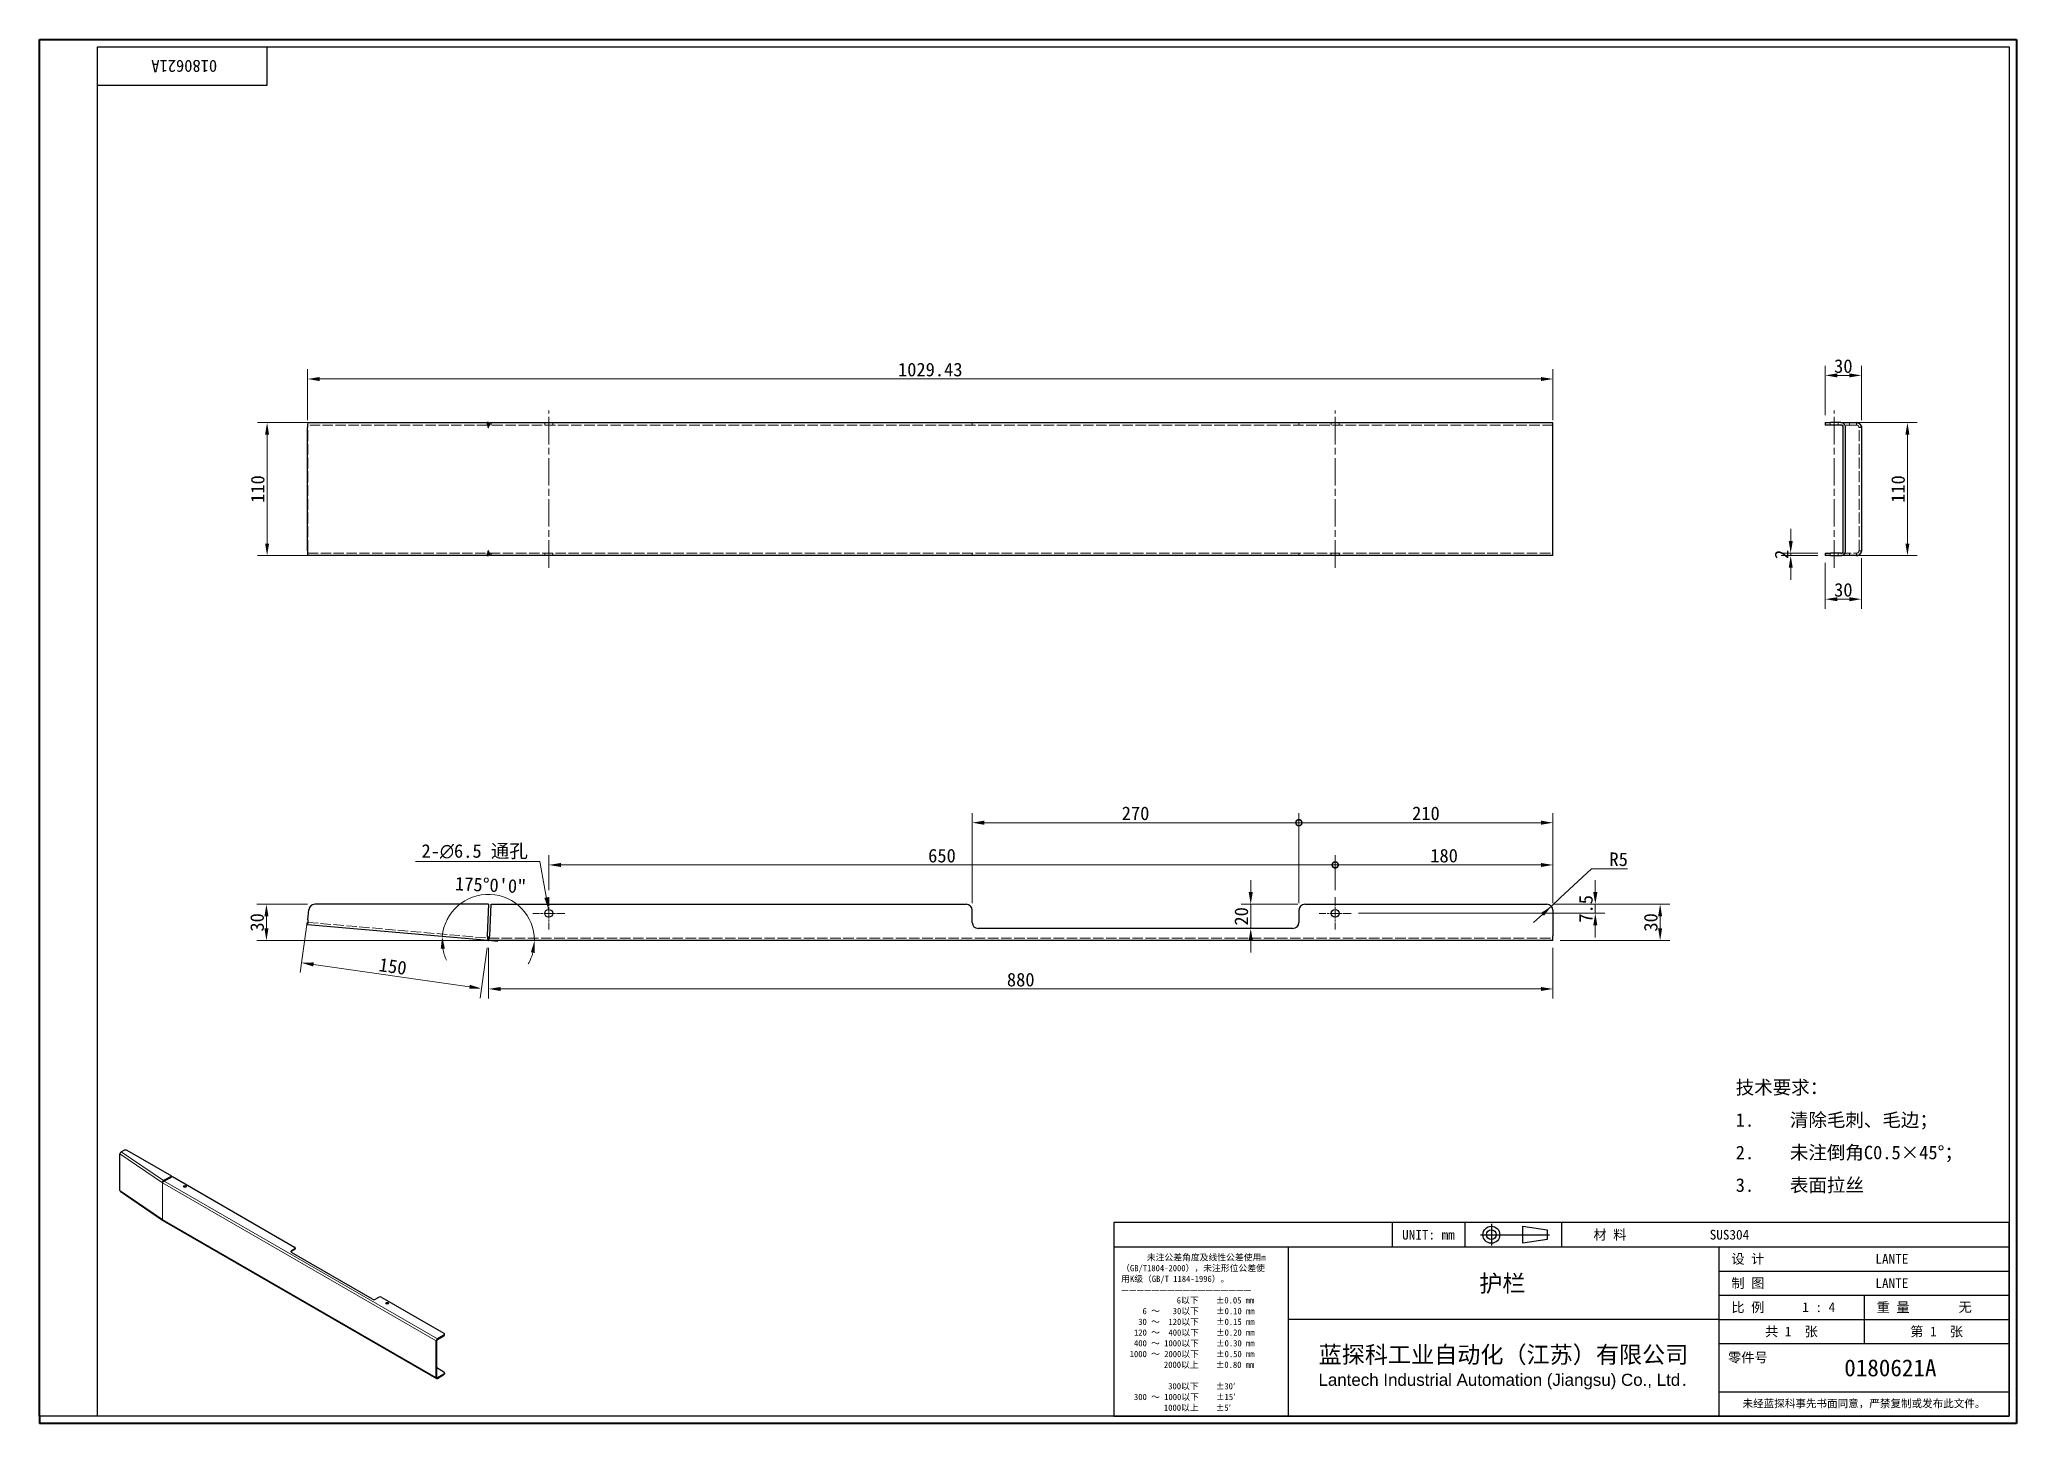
# Model space of a CAD drawing. Header units: millimetres. Extents: x 24 to 1658, y 22 to 1166.
import ezdxf
from ezdxf.enums import TextEntityAlignment as Align

# ---------------------------------------------------------------- set-up
doc = ezdxf.new("R2010")
doc.units = ezdxf.units.MM
doc.header["$LTSCALE"] = 4
doc.linetypes.add('CHAIN', pattern=[0.3543, 0.2362, -0.0295, 0.0591, -0.0295])
doc.linetypes.add('DASHED', pattern=[0.2067, 0.1654, -0.0413])
for name, color, linetype, lineweight in [('1', 7, 'Continuous', 18), ('可见 (ISO)', 7, 'Continuous', 25), ('可见窄的 (ISO)', 7, 'Continuous', 18), ('图框 (ISO)', 7, 'Continuous', 35), ('标题 (ISO)', 7, 'Continuous', 25)]:
    doc.layers.add(name, color=color, linetype=linetype, lineweight=lineweight)
for name, color, linetype, lineweight, true_color in [('中心标记 (ISO)', 1, 'CHAIN', 18, 0xff0000), ('中心线 (ISO)', 1, 'CHAIN', 18, 0xff0000), ('尺寸 (ISO)', 7, 'Continuous', 18, 0x008000), ('符号 (ISO)', 7, 'Continuous', 18, 0x008000), ('隐藏 (ISO)', 5, 'DASHED', 18, 0x0000ff)]:
    doc.layers.add(name, color=color, linetype=linetype, lineweight=lineweight, true_color=true_color)
doc.styles.add('文本样式164', font='SimSun.ttf')
doc.styles.add('文本样式165', font='SimSun.ttf')
doc.styles.add('文本样式74', font='SimSun.ttf')
doc.styles.add('最新国标', font='simfang.ttf')
doc.styles.add('注释文本 (ISO)', font='simfang.ttf')
doc.dimstyles.new('默认 (GB)', dxfattribs={"dimscale": 4, "dimtxt": 2.8, "dimasz": 2.5, "dimexe": 2, "dimexo": 1.5, "dimgap": 0.5, "dimtad": 1, "dimtoh": 1, "dimdsep": 46, "dimtxsty": '最新国标', "dimcen": 0.09, "dimdle": 10, "dimclrd": 256, "dimclre": 256, "dimclrt": 256, "dimaunit": 1, "dimadec": 3, "dimazin": 2, "dimtfac": 0.535714, "dimtdec": 3, "dimtmove": 0, "dimatfit": 3, "dimfxl": 0, "dimtolj": 1, "dimlwd": -1, "dimlwe": -1, "dimarcsym": 0})
doc.dimstyles.new('默认 (GB)$7', dxfattribs={"dimscale": 4, "dimtxt": 2.8, "dimasz": 2.5, "dimexe": 2, "dimexo": 1.5, "dimgap": 0.5, "dimtad": 1, "dimtoh": 1, "dimdsep": 46, "dimtxsty": '最新国标', "dimcen": 0.09, "dimdle": 10, "dimclrd": 256, "dimclre": 256, "dimclrt": 256, "dimaunit": 1, "dimadec": 3, "dimazin": 2, "dimtfac": 0.535714, "dimtdec": 3, "dimtmove": 0, "dimatfit": 3, "dimfxl": 0, "dimtolj": 1, "dimlwd": -1, "dimlwe": -1, "dimarcsym": 0})

msp = doc.modelspace()

# ---------------------------------------------------------------- texts
at = {"layer": '符号 (ISO)', "char_height": 11.2}
for s, insert, width, attachment_point, line_spacing_factor, style in [('2-\\fAIGDT|b0|i0;{\\H11.2000;n}\\fFangSong|b0|i0;{\\H11.2000;6.5 通孔}', (427.591, 488.425), 97.35149, 9, 0.49, '最新国标'), ('\\fFangSong|b0|i0;{\\H11.2000;技术要求：\\P}\\fFangSong|b0|i0;{\\H11.2000;1.^I}\\fFangSong|b0|i0;{\\H11.2000;清除毛刺、毛边；\\P}\\fFangSong|b0|i0;{\\H11.2000;2.^I}\\fFangSong|b0|i0;{\\H11.2000;未注倒角C0.5×45°；\\P}\\fFangSong|b0|i0;{\\H11.2000;3.^I}\\fFangSong|b0|i0;{\\H11.2000;表面拉丝}', (1425.96, 258.845), 201.27252, 4, 1.441304, '注释文本 (ISO)')]:
    msp.add_mtext(s, dxfattribs=dict(at, insert=insert, width=width, attachment_point=attachment_point, line_spacing_factor=line_spacing_factor, style=style))

# ---------------------------------------------------------------- blocks, each defined once
blk = doc.blocks.new('图框 最新国标')
at = {"layer": '图框 (ISO)'}
for p, q in [((6, 7), (6, 291.5)), ((6, 291.5), (414.5, 291.5)), ((414.5, 291.5), (414.5, 5.5)), ((6, 7), (6, 5.5)), ((6, 7), (6, 5.5)), ((414.5, 5.5), (6, 5.5))]:
    blk.add_line(p, q, dxfattribs=at)
at = {"layer": '图框 (ISO)', "color": 7, "linetype": 'Continuous', "lineweight": 25}
for p, q in [((18, 290), (413, 290)), ((18, 7), (18, 290)), ((18, 290), (413, 290)), ((53, 290), (53, 282)), ((413, 290), (413, 7)), ((413, 290), (413, 7)), ((53, 282), (18, 282)), ((413, 7), (6, 7)), ((413, 7), (18, 7))]:
    blk.add_line(p, q, dxfattribs=at)
at = {"layer": '图框 (ISO)', "style": '文本样式74'}
blk.add_attdef('零件代号_001', (42.7, 287.25), '', height=2.5, rotation=180, dxfattribs=at)
blk = doc.blocks.new('标题栏 最新国标')
at = {"layer": '标题 (ISO)'}
for p, q in [((381.98, -183.84), (196.98, -183.84)), ((196.98, -183.84), (196.98, -223.84)), ((254.48, -183.84), (254.48, -188.84)), ((269.48, -183.84), (269.48, -188.84)), ((281.48, -188.09), (281.48, -184.59)), ((281.48, -184.59), (286.48, -185.34)), ((286.48, -187.34), (281.48, -188.09)), ((286.48, -185.34), (286.48, -187.34)), ((289.48, -183.84), (289.48, -188.84)), ((381.98, -223.84), (381.98, -183.84)), ((383.48, -183.84), (383.48, -225.34)), ((196.98, -188.84), (381.98, -188.84)), ((232.98, -188.84), (232.98, -223.84)), ((321.98, -188.84), (321.98, -223.84)), ((321.98, -193.84), (381.98, -193.84)), ((321.98, -198.84), (381.98, -198.84)), ((351.98, -198.84), (351.98, -208.84)), ((321.98, -203.84), (232.98, -203.84)), ((321.98, -203.84), (381.98, -203.84)), ((321.98, -208.84), (381.98, -208.84)), ((321.98, -218.84), (381.98, -218.84)), ((196.98, -223.84), (381.98, -223.84)), ((383.48, -225.34), (196.98, -225.34))]:
    blk.add_line(p, q, dxfattribs=at)
at = {"layer": '标题 (ISO)', "linetype": 'CHAIN', "ltscale": 15.834605}
blk.add_line((272.73, -186.34), (286.98, -186.34), dxfattribs=at)
at = {"layer": '标题 (ISO)', "linetype": 'CHAIN', "ltscale": 5.000333}
blk.add_line((274.98, -184.09), (274.98, -188.59), dxfattribs=at)
at = {"layer": '标题 (ISO)'}
for radius in [1.75, 1]:
    blk.add_circle((274.98, -186.34), radius, dxfattribs=at)
at = {"layer": '1', "style": '文本样式164'}
for s, p in [('UNIT: mm', (261.98, -186.34)), ('材 料', (299.48, -186.34)), ('设 计', (327.98, -191.34)), ('制 图', (327.98, -196.34)), ('比 例', (327.98, -201.34)), ('重 量', (357.98, -201.34)), ('共 1  张', (336.98, -206.34)), ('第 1  张', (366.98, -206.34))]:
    blk.add_text(s, height=2, dxfattribs=at).set_placement(p, align=Align.MIDDLE_CENTER)
at = {"layer": '标题 (ISO)', "style": '注释文本 (ISO)'}
for s, insert, char_height, attachment_point, line_spacing_factor in [('\\fSimSun|b0|i0;{\\H1.3000;      未注公差角度及线性公差使用m\\P}\\fSimSun|b0|i0;{\\H1.3000;（GB/T1804-2000），未注形位公差使\\P}\\fSimSun|b0|i0;{\\H1.3000;用K级（GB/T 1184-1996）。\\P}\\fSimSun|b0|i0;{\\H1.3000;—————————————————\\P}\\fSimSun|b0|i0;{\\H1.3000;             6以下    ±0.05 mm\\P}\\fSimSun|b0|i0;{\\H1.3000;     6 ～   30以下    ±0.10 mm\\P}\\fSimSun|b0|i0;{\\H1.3000;    30 ～  120以下    ±0.15 mm\\P}\\fSimSun|b0|i0;{\\H1.3000;   120 ～  400以下    ±0.20 mm\\P}\\fSimSun|b0|i0;{\\H1.3000;   400 ～ 1000以下    ±0.30 mm\\P}\\fSimSun|b0|i0;{\\H1.3000;  1000 ～ 2000以下    ±0.50 mm\\P}\\fSimSun|b0|i0;{\\H1.3000;          2000以上    ±0.80 mm\\P}\\fSimSun|b0|i0;{\\H1.3000;\\P}\\fSimSun|b0|i0;{\\H1.3000;           300以下    ±30′\\P}\\fSimSun|b0|i0;{\\H1.3000;   300 ～ 1000以下    ±15′\\P}\\fSimSun|b0|i0;{\\H1.3000;          1000以上    ±5′}', (198.48, -206.63), 1.3, 4, 1.023913), ('{\\fMicrosoft YaHei|b0|i0|c134|p34;\\H1.75x;蓝探科工业自动化（江苏）有限公司\\P\\fArial|b0|i0|c0|p34;\\H0.71429x;Lantech Industrial Automation (Jiangsu) Co., Ltd\\fFangSong|b0|i0|c134|p49;.\\H1.15195x; }', (277.48, -213.84), 2, 5, 0.978695)]:
    blk.add_mtext(s, dxfattribs=dict(at, insert=insert, char_height=char_height, attachment_point=attachment_point, line_spacing_factor=line_spacing_factor))
at = {"layer": '标题 (ISO)', "attachment_point": 5, "style": '注释文本 (ISO)'}
for s, insert, char_height in [('\\fFangSong|b0|i0;零件号', (327.98, -211.84), 2), ('\\fSimSun|b0|i0;{\\H1.6000;未经蓝探科事先书面同意，严禁复制或发布此文件。}', (351.98, -221.34), 1.6)]:
    blk.add_mtext(s, dxfattribs=dict(at, insert=insert, char_height=char_height))
at = {"layer": '标题 (ISO)'}
for tag, p, height, style in [('材料_001', (320.09, -187.33), 2, '注释文本 (ISO)'), ('设计人_001', (354.34, -192.34), 2, '注释文本 (ISO)'), ('库存编号_001', (272.47, -198.14), 3.5, '文本样式165'), ('设计人_001', (354.34, -197.34), 2, '注释文本 (ISO)'), ('视图比例_001', (339.22, -202.33), 2, '注释文本 (ISO)'), ('质量\\P3;_001', (371.53, -202.3), 2, '注释文本 (ISO)'), ('零件代号_001', (347.9, -215.59), 3.5, '文本样式165')]:
    blk.add_attdef(tag, p, '', height=height, dxfattribs=dict(at, style=style))
blk = doc.blocks.new('*D5')
at = {"layer": 'Defpoints', "color": 0, "transparency": 16777216}
for p in [(1274.9, 885.4), (245.5, 845.4), (1274.9, 845.4)]:
    blk.add_point(p, dxfattribs=at)
at = {"layer": '尺寸 (ISO)', "color": 116, "true_color": 0x00803f, "transparency": 16777216}
for p, q in [((245.5, 851.4), (245.5, 893.4)), ((255.5, 885.4), (1264.9, 885.4)), ((1274.9, 851.4), (1274.9, 893.4))]:
    blk.add_line(p, q, dxfattribs=at)
for points in [[(255.5, 887), (255.5, 883.7), (245.5, 885.4)], [(1264.9, 887), (1264.9, 883.7), (1274.9, 885.4)]]:
    blk.add_solid(points, dxfattribs=at)
at = {"layer": '尺寸 (ISO)', "transparency": 16777216, "insert": (760.2, 893.1), "char_height": 11.2, "attachment_point": 5, "style": '最新国标'}
blk.add_mtext('\\A1;1029.43', dxfattribs=at)
blk = doc.blocks.new('*D6')
at = {"layer": 'Defpoints', "color": 0, "transparency": 16777216}
for p in [(396.1, 849.4), (212.1, 739.4), (396.1, 739.4)]:
    blk.add_point(p, dxfattribs=at)
at = {"layer": '尺寸 (ISO)', "color": 116, "true_color": 0x00803f, "transparency": 16777216}
for p, q in [((390.1, 849.4), (204.1, 849.4)), ((212.1, 839.4), (212.1, 749.4)), ((390.1, 739.4), (204.1, 739.4))]:
    blk.add_line(p, q, dxfattribs=at)
for points in [[(210.4, 839.4), (213.7, 839.4), (212.1, 849.4)], [(210.4, 749.4), (213.7, 749.4), (212.1, 739.4)]]:
    blk.add_solid(points, dxfattribs=at)
at = {"layer": '尺寸 (ISO)', "transparency": 16777216, "insert": (204.4, 794.4), "char_height": 11.2, "attachment_point": 5, "rotation": 90, "style": '最新国标'}
blk.add_mtext('\\A1;110', dxfattribs=at)
blk = doc.blocks.new('_DotSmall')
at = {"color": 0, "linetype": 'ByBlock', "const_width": 0.5}
blk.add_lwpolyline([(-0.0625, 0, 1), (0.0625, 0, 1)], format="xyb", close=True, dxfattribs=at)
blk = doc.blocks.new('*D7')
at = {"layer": 'Defpoints', "color": 0, "transparency": 16777216}
for p in [(1094.9, 483.7), (444.9, 456.9), (1094.9, 456.9)]:
    blk.add_point(p, dxfattribs=at)
at = {"layer": '尺寸 (ISO)', "color": 116, "true_color": 0x00803f, "transparency": 16777216}
for p, q in [((444.9, 462.9), (444.9, 491.7)), ((1094.9, 462.9), (1094.9, 491.7)), ((454.9, 483.7), (1094.9, 483.7))]:
    blk.add_line(p, q, dxfattribs=at)
blk.add_solid([(454.9, 485.3), (454.9, 482), (444.9, 483.7)], dxfattribs=at)
at = {"layer": '尺寸 (ISO)', "color": 116, "true_color": 0x00803f, "transparency": 16777216, "xscale": 10, "yscale": 10, "zscale": 10}
blk.add_blockref('_DotSmall', (1094.9, 483.7), dxfattribs=at)
at = {"layer": '尺寸 (ISO)', "transparency": 16777216, "insert": (769.9, 491.3), "char_height": 11.2, "attachment_point": 5, "style": '最新国标'}
blk.add_mtext('\\A1;650', dxfattribs=at)
blk = doc.blocks.new('*D9')
at = {"layer": 'Defpoints', "color": 0, "transparency": 16777216}
for p in [(1274.9, 483.7), (1094.9, 456.9), (1274.9, 446.2)]:
    blk.add_point(p, dxfattribs=at)
at = {"layer": '尺寸 (ISO)', "color": 116, "true_color": 0x00803f, "transparency": 16777216}
for p, q in [((1094.9, 462.9), (1094.9, 491.7)), ((1274.9, 452.2), (1274.9, 491.7)), ((1094.9, 483.7), (1264.9, 483.7))]:
    blk.add_line(p, q, dxfattribs=at)
blk.add_solid([(1264.9, 485.3), (1264.9, 482), (1274.9, 483.7)], dxfattribs=at)
at = {"layer": '尺寸 (ISO)', "color": 116, "true_color": 0x00803f, "transparency": 16777216, "xscale": 10, "yscale": 10, "zscale": 10, "rotation": 180}
blk.add_blockref('_DotSmall', (1094.9, 483.7), dxfattribs=at)
at = {"layer": '尺寸 (ISO)', "transparency": 16777216, "insert": (1184.9, 491.3), "char_height": 11.2, "attachment_point": 5, "style": '最新国标'}
blk.add_mtext('\\A1;180', dxfattribs=at)
blk = doc.blocks.new('*D10')
at = {"layer": 'Defpoints', "color": 0, "transparency": 16777216}
for p in [(1064.9, 518.6), (794.9, 446.2), (1064.9, 446.2)]:
    blk.add_point(p, dxfattribs=at)
at = {"layer": '尺寸 (ISO)', "color": 116, "true_color": 0x00803f, "transparency": 16777216}
for p, q in [((794.9, 452.2), (794.9, 526.6)), ((1064.9, 452.2), (1064.9, 526.6)), ((804.9, 518.6), (1064.9, 518.6))]:
    blk.add_line(p, q, dxfattribs=at)
blk.add_solid([(804.9, 520.3), (804.9, 516.9), (794.9, 518.6)], dxfattribs=at)
at = {"layer": '尺寸 (ISO)', "color": 116, "true_color": 0x00803f, "transparency": 16777216, "xscale": 10, "yscale": 10, "zscale": 10}
blk.add_blockref('_DotSmall', (1064.9, 518.6), dxfattribs=at)
at = {"layer": '尺寸 (ISO)', "transparency": 16777216, "insert": (929.9, 526.3), "char_height": 11.2, "attachment_point": 5, "style": '最新国标'}
blk.add_mtext('\\A1;270', dxfattribs=at)
blk = doc.blocks.new('*D11')
at = {"layer": 'Defpoints', "color": 0, "transparency": 16777216}
for p in [(1274.9, 518.6), (1064.9, 446.2), (1274.9, 446.2)]:
    blk.add_point(p, dxfattribs=at)
at = {"layer": '尺寸 (ISO)', "color": 116, "true_color": 0x00803f, "transparency": 16777216}
for p, q in [((1064.9, 452.2), (1064.9, 526.6)), ((1274.9, 452.2), (1274.9, 526.6)), ((1064.9, 518.6), (1264.9, 518.6))]:
    blk.add_line(p, q, dxfattribs=at)
blk.add_solid([(1264.9, 520.3), (1264.9, 516.9), (1274.9, 518.6)], dxfattribs=at)
at = {"layer": '尺寸 (ISO)', "color": 116, "true_color": 0x00803f, "transparency": 16777216, "xscale": 10, "yscale": 10, "zscale": 10, "rotation": 180}
blk.add_blockref('_DotSmall', (1064.9, 518.6), dxfattribs=at)
at = {"layer": '尺寸 (ISO)', "transparency": 16777216, "insert": (1169.9, 526.3), "char_height": 11.2, "attachment_point": 5, "style": '最新国标'}
blk.add_mtext('\\A1;210', dxfattribs=at)
blk = doc.blocks.new('*D12')
at = {"layer": 'Defpoints', "color": 0, "transparency": 16777216}
for p in [(251.5, 451.2), (211.5, 421.2), (395.1, 421.2)]:
    blk.add_point(p, dxfattribs=at)
at = {"layer": '尺寸 (ISO)', "color": 116, "true_color": 0x00803f, "transparency": 16777216}
for p, q in [((245.5, 451.2), (203.5, 451.2)), ((211.5, 441.2), (211.5, 431.2)), ((389.1, 421.2), (203.5, 421.2))]:
    blk.add_line(p, q, dxfattribs=at)
for points in [[(209.9, 441.2), (213.2, 441.2), (211.5, 451.2)], [(209.9, 431.2), (213.2, 431.2), (211.5, 421.2)]]:
    blk.add_solid(points, dxfattribs=at)
at = {"layer": '尺寸 (ISO)', "transparency": 16777216, "insert": (203.9, 436.2), "char_height": 11.2, "attachment_point": 5, "rotation": 90, "style": '最新国标'}
blk.add_mtext('\\A1;30', dxfattribs=at)
blk = doc.blocks.new('*D13')
at = {"layer": 'Defpoints', "color": 0, "transparency": 16777216}
for p in [(246.2, 442.4), (394.9, 421.2), (240.5, 402.8)]:
    blk.add_point(p, dxfattribs=at)
at = {"layer": '尺寸 (ISO)', "color": 116, "true_color": 0x00803f, "transparency": 16777216}
for p, q in [((245.3, 436.5), (239.4, 394.9)), ((394.1, 415.2), (388.1, 373.7)), ((379.3, 383), (250.4, 401.4))]:
    blk.add_line(p, q, dxfattribs=at)
for points in [[(250.7, 403.1), (250.2, 399.8), (240.5, 402.8)], [(379.6, 384.6), (379.1, 381.3), (389.2, 381.6)]]:
    blk.add_solid(points, dxfattribs=at)
at = {"layer": '尺寸 (ISO)', "transparency": 16777216, "insert": (316, 399.8), "char_height": 11.2, "attachment_point": 5, "rotation": 351.8691, "style": '最新国标'}
blk.add_mtext('\\A1;150', dxfattribs=at)
blk = doc.blocks.new('*D14')
at = {"layer": 'Defpoints', "color": 0, "transparency": 16777216}
for p in [(415, 453.7), (388.9, 421.7), (394.9, 421.2), (1274.9, 421.2)]:
    blk.add_point(p, dxfattribs=at)
at = {"layer": '尺寸 (ISO)', "color": 116, "true_color": 0x00803f, "transparency": 16777216}
for start, end in [(0, 175), (190.0432, 205.0863), (329.9137, 344.9568)]:
    blk.add_arc((394.9, 421.2), 38.2, start, end, dxfattribs=at)
for points in [[(355.6, 414.4), (359, 414.6), (356.8, 424.5)], [(430.1, 411.5), (433.4, 411), (433.1, 421.2)]]:
    blk.add_solid(points, dxfattribs=at)
at = {"layer": '尺寸 (ISO)', "transparency": 16777216, "insert": (396.9, 467), "char_height": 11.2, "attachment_point": 5, "rotation": 357.5, "style": '最新国标'}
blk.add_mtext('\\A1;175°0\'0"', dxfattribs=at)
blk = doc.blocks.new('*D15')
at = {"layer": 'Defpoints', "color": 0, "transparency": 16777216}
for p in [(1108.2, 443.7), (1269.9, 451.2), (1309.9, 443.7)]:
    blk.add_point(p, dxfattribs=at)
at = {"layer": '尺寸 (ISO)', "color": 116, "true_color": 0x00803f, "transparency": 16777216}
for p, q in [((1309.9, 461.2), (1309.9, 471.2)), ((1114.2, 443.7), (1317.9, 443.7)), ((1275.9, 451.2), (1317.9, 451.2)), ((1309.9, 451.2), (1309.9, 443.7)), ((1309.9, 433.7), (1309.9, 423.7))]:
    blk.add_line(p, q, dxfattribs=at)
for points in [[(1308.2, 461.2), (1311.6, 461.2), (1309.9, 451.2)], [(1308.2, 433.7), (1311.6, 433.7), (1309.9, 443.7)]]:
    blk.add_solid(points, dxfattribs=at)
at = {"layer": '尺寸 (ISO)', "transparency": 16777216, "insert": (1302.2, 447.4), "char_height": 11.2, "attachment_point": 5, "rotation": 90, "style": '最新国标'}
blk.add_mtext('\\A1;7.5', dxfattribs=at)
blk = doc.blocks.new('*D16')
at = {"layer": 'Defpoints', "color": 0, "transparency": 16777216}
for p in [(395.1, 421.2), (1274.9, 421.2), (395.1, 381.2)]:
    blk.add_point(p, dxfattribs=at)
at = {"layer": '尺寸 (ISO)', "color": 116, "true_color": 0x00803f, "transparency": 16777216}
for p, q in [((395.1, 415.2), (395.1, 373.2)), ((1274.9, 415.2), (1274.9, 373.2)), ((1264.9, 381.2), (405.1, 381.2))]:
    blk.add_line(p, q, dxfattribs=at)
for points in [[(405.1, 382.8), (405.1, 379.5), (395.1, 381.2)], [(1264.9, 382.8), (1264.9, 379.5), (1274.9, 381.2)]]:
    blk.add_solid(points, dxfattribs=at)
at = {"layer": '尺寸 (ISO)', "transparency": 16777216, "insert": (835, 388.8), "char_height": 11.2, "attachment_point": 5, "style": '最新国标'}
blk.add_mtext('\\A1;880', dxfattribs=at)
blk = doc.blocks.new('*D17')
at = {"layer": 'Defpoints', "color": 0, "transparency": 16777216}
for p in [(1069.9, 451.2), (1025.1, 431.2), (1025.1, 431.2)]:
    blk.add_point(p, dxfattribs=at)
at = {"layer": '尺寸 (ISO)', "color": 116, "true_color": 0x00803f, "transparency": 16777216}
for p, q in [((1025.1, 461.2), (1025.1, 471.2)), ((1063.9, 451.2), (1017.1, 451.2)), ((1025.1, 451.2), (1025.1, 431.2)), ((1025.1, 421.2), (1025.1, 411.2))]:
    blk.add_line(p, q, dxfattribs=at)
for points in [[(1023.4, 461.2), (1026.8, 461.2), (1025.1, 451.2)], [(1023.4, 421.2), (1026.8, 421.2), (1025.1, 431.2)]]:
    blk.add_solid(points, dxfattribs=at)
at = {"layer": '尺寸 (ISO)', "transparency": 16777216, "insert": (1017.4, 441.2), "char_height": 11.2, "attachment_point": 5, "rotation": 90, "style": '最新国标'}
blk.add_mtext('\\A1;20', dxfattribs=at)
blk = doc.blocks.new('*D18')
at = {"layer": 'Defpoints', "color": 0, "transparency": 16777216}
for p in [(1269.9, 446.2), (1273.6, 449.6)]:
    blk.add_point(p, dxfattribs=at)
at = {"layer": '尺寸 (ISO)', "color": 116, "true_color": 0x00803f, "transparency": 16777216}
for p, q in [((1306.8, 480.6), (1280.9, 456.4)), ((1336.6, 480.6), (1306.8, 480.6)), ((1266.2, 442.8), (1258.9, 436)), ((1269.9, 446.2), (1273.6, 449.6)), ((1273.6, 449.6), (1280.9, 456.4))]:
    blk.add_line(p, q, dxfattribs=at)
blk.add_solid([(1265.1, 444), (1267.4, 441.6), (1273.6, 449.6)], dxfattribs=at)
at = {"layer": '尺寸 (ISO)', "transparency": 16777216, "insert": (1329.2, 488.3), "char_height": 11.2, "attachment_point": 5, "style": '最新国标'}
blk.add_mtext('\\A1;R5', dxfattribs=at)
blk = doc.blocks.new('*D19')
at = {"layer": 'Defpoints', "color": 0, "transparency": 16777216}
for p in [(1269.9, 451.2), (1274.9, 421.2), (1363.5, 421.2)]:
    blk.add_point(p, dxfattribs=at)
at = {"layer": '尺寸 (ISO)', "color": 116, "true_color": 0x00803f, "transparency": 16777216}
for p, q in [((1275.9, 451.2), (1371.5, 451.2)), ((1363.5, 441.2), (1363.5, 431.2)), ((1280.9, 421.2), (1371.5, 421.2))]:
    blk.add_line(p, q, dxfattribs=at)
for points in [[(1361.8, 441.2), (1365.1, 441.2), (1363.5, 451.2)], [(1361.8, 431.2), (1365.1, 431.2), (1363.5, 421.2)]]:
    blk.add_solid(points, dxfattribs=at)
at = {"layer": '尺寸 (ISO)', "transparency": 16777216, "insert": (1355.8, 436.2), "char_height": 11.2, "attachment_point": 5, "rotation": 90, "style": '最新国标'}
blk.add_mtext('\\A1;30', dxfattribs=at)
blk = doc.blocks.new('*D20')
at = {"layer": 'Defpoints', "color": 0, "transparency": 16777216}
for p in [(1471.4, 739.4), (1499.9, 741.4), (1499.9, 739.4)]:
    blk.add_point(p, dxfattribs=at)
at = {"layer": '尺寸 (ISO)', "color": 116, "true_color": 0x00803f, "transparency": 16777216}
for p, q in [((1471.4, 751.4), (1471.4, 761.4)), ((1493.9, 741.4), (1463.4, 741.4)), ((1493.9, 739.4), (1463.4, 739.4)), ((1471.4, 741.4), (1471.4, 739.4)), ((1471.4, 729.4), (1471.4, 719.4))]:
    blk.add_line(p, q, dxfattribs=at)
for points in [[(1469.8, 751.4), (1473.1, 751.4), (1471.4, 741.4)], [(1469.8, 729.4), (1473.1, 729.4), (1471.4, 739.4)]]:
    blk.add_solid(points, dxfattribs=at)
at = {"layer": '尺寸 (ISO)', "transparency": 16777216, "insert": (1463.8, 740.4), "char_height": 11.2, "attachment_point": 5, "rotation": 90, "style": '最新国标'}
blk.add_mtext('\\A1;2', dxfattribs=at)
blk = doc.blocks.new('*D21')
at = {"layer": 'Defpoints', "color": 0, "transparency": 16777216}
for p in [(1512.8, 849.4), (1512.8, 739.4), (1567.9, 739.4)]:
    blk.add_point(p, dxfattribs=at)
at = {"layer": '尺寸 (ISO)', "color": 116, "true_color": 0x00803f, "transparency": 16777216}
for p, q in [((1518.8, 849.4), (1575.9, 849.4)), ((1567.9, 839.4), (1567.9, 749.4)), ((1518.8, 739.4), (1575.9, 739.4))]:
    blk.add_line(p, q, dxfattribs=at)
for points in [[(1566.2, 839.4), (1569.5, 839.4), (1567.9, 849.4)], [(1566.2, 749.4), (1569.5, 749.4), (1567.9, 739.4)]]:
    blk.add_solid(points, dxfattribs=at)
at = {"layer": '尺寸 (ISO)', "transparency": 16777216, "insert": (1560.2, 794.4), "char_height": 11.2, "attachment_point": 5, "rotation": 90, "style": '最新国标'}
blk.add_mtext('\\A1;110', dxfattribs=at)
blk = doc.blocks.new('*D22')
at = {"layer": 'Defpoints', "color": 0, "transparency": 16777216}
for p in [(1529.9, 888.4), (1499.9, 849.4), (1529.9, 845.4)]:
    blk.add_point(p, dxfattribs=at)
at = {"layer": '尺寸 (ISO)', "color": 116, "true_color": 0x00803f, "transparency": 16777216}
for p, q in [((1499.9, 855.4), (1499.9, 896.4)), ((1509.9, 888.4), (1519.9, 888.4)), ((1529.9, 851.4), (1529.9, 896.4))]:
    blk.add_line(p, q, dxfattribs=at)
for points in [[(1509.9, 890), (1509.9, 886.7), (1499.9, 888.4)], [(1519.9, 890), (1519.9, 886.7), (1529.9, 888.4)]]:
    blk.add_solid(points, dxfattribs=at)
at = {"layer": '尺寸 (ISO)', "transparency": 16777216, "insert": (1514.9, 896), "char_height": 11.2, "attachment_point": 5, "style": '最新国标'}
blk.add_mtext('\\A1;30', dxfattribs=at)
blk = doc.blocks.new('*D23')
at = {"layer": 'Defpoints', "color": 0, "transparency": 16777216}
for p in [(1499.9, 739.4), (1529.9, 743.4), (1529.9, 703.4)]:
    blk.add_point(p, dxfattribs=at)
at = {"layer": '尺寸 (ISO)', "color": 116, "true_color": 0x00803f, "transparency": 16777216}
for p, q in [((1529.9, 737.4), (1529.9, 695.4)), ((1499.9, 733.4), (1499.9, 695.4)), ((1509.9, 703.4), (1519.9, 703.4))]:
    blk.add_line(p, q, dxfattribs=at)
for points in [[(1509.9, 705), (1509.9, 701.7), (1499.9, 703.4)], [(1519.9, 705), (1519.9, 701.7), (1529.9, 703.4)]]:
    blk.add_solid(points, dxfattribs=at)
at = {"layer": '尺寸 (ISO)', "transparency": 16777216, "insert": (1514.9, 711), "char_height": 11.2, "attachment_point": 5, "style": '最新国标'}
blk.add_mtext('\\A1;30', dxfattribs=at)

# ---------------------------------------------------------------- dimensions: what is measured, and where the dimension line sits
at = {"layer": '尺寸 (ISO)', "color": 116, "true_color": 0x00803f}
dim = msp.add_linear_dim(base=(1274.901, 885.36), p1=(245.471, 845.36), p2=(1274.901, 845.36), dimstyle='默认 (GB)', override={"dimgap": 0.5, "dimtoh": 0, "dimdec": 2, "dimtol": 0, "dimlim": 0, "dimtp": 0, "dimtm": 0, "dimtdec": 3, "dimtofl": 0, "dimatfit": 1}, dxfattribs=at)
dim.commit()
dim.dimension.update_dxf_attribs({"geometry": '*D5', "text_midpoint": (760.186, 885.36), "dimtype": 160})
for base, p1, p2, angle, override, picture, middle in [((1529.866, 888.36), (1499.866, 849.36), (1529.866, 845.36), 180, {"dimgap": 0.5, "dimtoh": 0, "dimdec": 2, "dimtol": 0, "dimlim": 0, "dimtp": 0, "dimtm": 0, "dimtdec": 3, "dimtofl": 0, "dimatfit": 1}, '*D22', (1514.866, 888.36)), ((212.076, 739.36), (396.076, 849.36), (396.076, 739.36), 270, {"dimgap": 0.5, "dimtoh": 0, "dimdec": 2, "dimtol": 0, "dimlim": 0, "dimtp": 0, "dimtm": 0, "dimtdec": 3, "dimtofl": 0, "dimatfit": 1}, '*D6', (212.076, 794.36)), ((1567.874, 739.36), (1512.808, 849.36), (1512.808, 739.36), 270, {"dimgap": 0.5, "dimtoh": 0, "dimdec": 2, "dimtol": 0, "dimlim": 0, "dimtp": 0, "dimtm": 0, "dimtdec": 3, "dimtofl": 0, "dimatfit": 1}, '*D21', (1567.874, 794.36)), ((1471.423, 739.36), (1499.866, 741.36), (1499.866, 739.36), 90, {"dimgap": 0.5, "dimtoh": 0, "dimdec": 2, "dimtol": 0, "dimlim": 0, "dimtp": 0, "dimtm": 0, "dimtdec": 3, "dimtofl": 1, "dimatfit": 1}, '*D20', (1471.423, 740.36)), ((1529.866, 703.36), (1499.866, 739.36), (1529.866, 743.36), 180, {"dimgap": 0.5, "dimtoh": 0, "dimdec": 2, "dimtol": 0, "dimlim": 0, "dimtp": 0, "dimtm": 0, "dimtdec": 3, "dimtofl": 0, "dimatfit": 1}, '*D23', (1514.866, 703.36)), ((1064.901, 518.615), (794.901, 446.181), (1064.901, 446.181), 180, {"dimgap": 0.5, "dimtoh": 0, "dimdec": 2, "dimblk2": 'DotSmall', "dimsah": 1, "dimdle": 0, "dimtol": 0, "dimlim": 0, "dimtp": 0, "dimtm": 0, "dimtdec": 3, "dimtofl": 0, "dimatfit": 1}, '*D10', (929.861, 518.615)), ((1274.901, 518.615), (1064.901, 446.181), (1274.901, 446.181), 180, {"dimgap": 0.5, "dimtoh": 0, "dimdec": 2, "dimblk1": 'DotSmall', "dimsah": 1, "dimdle": 0, "dimtol": 0, "dimlim": 0, "dimtp": 0, "dimtm": 0, "dimtdec": 3, "dimtofl": 0, "dimatfit": 1}, '*D11', (1169.941, 518.615)), ((1094.901, 483.681), (444.901, 456.931), (1094.901, 456.931), 180, {"dimgap": 0.5, "dimtoh": 0, "dimdec": 2, "dimblk2": 'DotSmall', "dimsah": 1, "dimdle": 0, "dimtol": 0, "dimlim": 0, "dimtp": 0, "dimtm": 0, "dimtdec": 3, "dimtofl": 0, "dimatfit": 1}, '*D7', (769.861, 483.681)), ((1274.901, 483.681), (1094.901, 456.931), (1274.901, 446.181), 180, {"dimgap": 0.5, "dimtoh": 0, "dimdec": 2, "dimblk1": 'DotSmall', "dimsah": 1, "dimdle": 0, "dimtol": 0, "dimlim": 0, "dimtp": 0, "dimtm": 0, "dimtdec": 3, "dimtofl": 0, "dimatfit": 1}, '*D9', (1184.941, 483.681)), ((1025.089, 431.181), (1069.901, 451.181), (1025.089, 431.181), 270, {"dimgap": 0.5, "dimtoh": 0, "dimdec": 2, "dimse2": 1, "dimtol": 0, "dimlim": 0, "dimtp": 0, "dimtm": 0, "dimtdec": 3, "dimtofl": 1, "dimatfit": 1}, '*D17', (1025.089, 441.181)), ((1309.901, 443.681), (1269.901, 451.181), (1108.151, 443.681), 270, {"dimgap": 0.5, "dimtoh": 0, "dimdec": 2, "dimtol": 0, "dimlim": 0, "dimtp": 0, "dimtm": 0, "dimtdec": 3, "dimtofl": 1, "dimatfit": 1}, '*D15', (1309.901, 447.431)), ((211.534, 421.181), (251.534, 451.181), (395.075, 421.181), 90, {"dimgap": 0.5, "dimtoh": 0, "dimdec": 2, "dimtol": 0, "dimlim": 0, "dimtp": 0, "dimtm": 0, "dimtdec": 3, "dimtofl": 0, "dimatfit": 1}, '*D12', (211.534, 436.181)), ((240.529, 402.83), (394.901, 421.181), (246.186, 442.428), 351.86911, {"dimgap": 0.5, "dimtoh": 0, "dimdec": 0, "dimtol": 0, "dimlim": 0, "dimtp": 0, "dimtm": 0, "dimtdec": 3, "dimtofl": 0, "dimatfit": 1}, '*D13', (314.886, 392.207)), ((1363.476, 421.181), (1269.901, 451.181), (1274.901, 421.181), 270, {"dimgap": 0.5, "dimtoh": 0, "dimdec": 2, "dimtol": 0, "dimlim": 0, "dimtp": 0, "dimtm": 0, "dimtdec": 3, "dimtofl": 0, "dimatfit": 1}, '*D19', (1363.476, 436.181)), ((395.075, 381.181), (1274.901, 421.181), (395.075, 421.181), 180, {"dimgap": 0.5, "dimtoh": 0, "dimdec": 0, "dimtol": 0, "dimlim": 0, "dimtp": 0, "dimtm": 0, "dimtdec": 3, "dimtofl": 0, "dimatfit": 1}, '*D16', (834.988, 381.181))]:
    dim = msp.add_linear_dim(base=base, p1=p1, p2=p2, angle=angle, dimstyle='默认 (GB)', override=override, dxfattribs=at)
    dim.commit()
    dim.dimension.update_dxf_attribs({"geometry": picture, "text_midpoint": middle, "dimtype": 160})
dim = msp.add_radius_dim(center=(1269.901, 446.181), mpoint=(1273.559, 449.59), dimstyle='默认 (GB)', override={"dimgap": 0.5, "dimtih": 1, "dimdec": 2, "dimlfac": 1, "dimcen": 0, "dimtol": 0, "dimlim": 0, "dimtp": 0, "dimtm": 0, "dimtdec": 3}, dxfattribs=at)
dim.commit()
dim.dimension.update_dxf_attribs({"geometry": '*D18', "text_midpoint": (1329.208, 480.586), "dimtype": 164})
dim = msp.add_angular_dim_3p(base=(414.953, 453.691), center=(394.901, 421.181), p1=(1274.901, 421.181), p2=(388.923, 421.704), dimstyle='默认 (GB)', override={"dimgap": 0.5, "dimtoh": 0, "dimse1": 1, "dimse2": 1, "dimtol": 0, "dimlim": 0, "dimtp": 0, "dimtm": 0, "dimtdec": 2}, dxfattribs=at)
dim.commit()
dim.dimension.update_dxf_attribs({"geometry": '*D14', "text_midpoint": (396.567, 459.342), "dimtype": 165})

# ---------------------------------------------------------------- linework, layer by layer
at = {"layer": '中心标记 (ISO)', "ltscale": 7.361649}
for p, q in [((458.151, 443.681), (431.651, 443.681)), ((444.901, 456.931), (444.901, 430.431)), ((1108.151, 443.681), (1081.651, 443.681)), ((1094.901, 456.931), (1094.901, 430.431))]:
    msp.add_line(p, q, dxfattribs=at)
at = {"layer": '中心线 (ISO)', "ltscale": 23.990969}
for p, q in [((444.901, 729.36), (444.901, 859.36)), ((1094.901, 729.36), (1094.901, 859.36)), ((1507.366, 729.36), (1507.366, 859.36))]:
    msp.add_line(p, q, dxfattribs=at)
at = {"layer": '可见 (ISO)'}
for p, q in [((245.471, 743.36), (245.471, 845.36)), ((245.82, 849.36), (394.078, 849.36)), ((395.209, 849.36), (394.078, 849.36)), ((394.442, 847.36), (395.209, 847.36)), ((394.727, 845.36), (395.075, 845.36)), ((395.209, 847.36), (395.209, 849.36)), ((396.076, 849.36), (1274.901, 849.36)), ((1274.901, 845.36), (1274.901, 849.36)), ((1274.901, 743.36), (1274.901, 845.36)), ((1499.866, 849.36), (1504.43, 849.36)), ((1499.866, 849.36), (1499.866, 847.36)), ((1504.43, 847.36), (1499.866, 847.36)), ((1512.808, 849.36), (1504.43, 849.36)), ((1512.808, 847.36), (1504.43, 847.36)), ((1512.808, 849.36), (1525.779, 849.36)), ((1514.8, 743.36), (1514.8, 845.36)), ((1516.792, 743.36), (1516.792, 845.36)), ((1525.866, 849.36), (1525.779, 849.36)), ((1525.866, 849.359), (1525.866, 849.36)), ((1529.851, 845.36), (1529.866, 845.36)), ((1529.866, 845.36), (1529.866, 743.36)), ((394.078, 739.36), (245.82, 739.36)), ((394.078, 739.36), (395.209, 739.36)), ((394.442, 741.36), (395.209, 741.36)), ((395.075, 743.36), (394.727, 743.36)), ((395.209, 739.36), (395.209, 741.36)), ((1274.901, 739.36), (396.076, 739.36)), ((1274.901, 739.36), (1274.901, 743.36)), ((1499.866, 741.36), (1504.43, 741.36)), ((1499.866, 741.36), (1499.866, 739.36)), ((1504.43, 739.36), (1499.866, 739.36)), ((1512.808, 741.36), (1504.43, 741.36)), ((1504.43, 739.36), (1512.808, 739.36)), ((1525.779, 739.36), (1512.808, 739.36)), ((1525.779, 739.36), (1525.866, 739.36)), ((1525.866, 739.361), (1525.866, 739.36)), ((1529.866, 743.36), (1529.851, 743.36)), ((245.82, 438.239), (246.553, 446.617)), ((395.209, 451.181), (251.534, 451.181)), ((395.209, 451.181), (394.078, 425.268)), ((396.076, 425.181), (397.211, 451.181)), ((397.211, 451.181), (789.901, 451.181)), ((794.901, 436.181), (794.901, 446.181)), ((1064.901, 446.181), (1064.901, 436.181)), ((1069.901, 451.181), (1269.901, 451.181)), ((1274.901, 446.181), (1274.901, 425.181)), ((245.82, 438.239), (245.471, 434.254)), ((394.727, 421.196), (245.471, 434.254)), ((1059.901, 431.181), (799.901, 431.181)), ((1274.901, 421.181), (1274.901, 425.181)), ((394.901, 423.189), (394.727, 421.196)), ((395.075, 421.181), (395.075, 423.181)), ((1274.901, 421.181), (395.075, 421.181)), ((91.601, 246.665), (93.943, 247.8)), ((133.341, 226.409), (96.397, 247.738)), ((90.486, 214.653), (90.486, 244.938)), ((90.776, 213.995), (125.686, 189.974)), ((125.612, 220.893), (125.507, 220.842)), ((133.341, 226.409), (126.387, 222.73)), ((126.387, 222.136), (126.387, 222.73)), ((126.387, 222.136), (126.474, 222.182)), ((126.878, 222.42), (133.855, 226.112)), ((133.341, 225.839), (133.341, 226.409)), ((133.855, 226.112), (234.828, 167.815)), ((126.022, 189.763), (352.123, 59.224)), ((232.256, 164.846), (234.828, 166.331)), ((234.828, 165.737), (232.256, 164.253)), ((235.36, 167.073), (235.36, 166.479)), ((299.11, 124.764), (232.256, 163.362)), ((304.253, 126.248), (301.681, 124.764)), ((306.824, 126.248), (358.25, 96.558)), ((351.822, 59.889), (351.822, 90.174)), ((352.336, 60.186), (352.336, 90.471)), ((358.25, 95.073), (352.85, 91.955)), ((352.85, 91.362), (358.25, 94.479)), ((358.782, 95.221), (358.782, 95.815)), ((358.25, 64.491), (352.336, 67.906)), ((352.85, 59.889), (358.25, 63.007)), ((352.85, 59.296), (358.25, 62.413)), ((358.782, 63.749), (358.782, 63.155))]:
    msp.add_line(p, q, dxfattribs=at)
for centre in [(444.901, 443.681), (1094.901, 443.681)]:
    msp.add_circle(centre, 3.25, dxfattribs=at)
for centre, radius, start, end in [((251.534, 446.181), 5, 90, 175), ((789.901, 446.181), 5, 0, 90), ((1069.901, 446.181), 5, 90, 180), ((1269.901, 446.181), 5, 0, 90), ((799.901, 436.181), 5, 180, 270), ((1059.901, 436.181), 5, 270, 0), ((395.075, 425.181), 4, 265, 270), ((395.075, 425.181), 2, 265, 270)]:
    msp.add_arc(centre, radius, start, end, dxfattribs=at)
for centre, major_axis, ratio, start_param, end_param in [((245.82, 845.36), (0, 4), 0.08715574, 0, 1.57079633), ((1512.808, 845.36), (0, 4), 0.9961947, 4.71238898, 6.28318531), ((1512.808, 845.36), (0, 2), 0.9961947, 4.71238898, 6.28318531), ((245.82, 743.36), (0, -4), 0.08715574, 4.71238898, 6.28318531), ((1512.808, 743.36), (0, -4), 0.9961947, 0, 1.57079633), ((1512.808, 743.36), (0, -2), 0.9961947, 0, 1.57079633), ((91.601, 245.477), (0.824, 1.198), 0.62547267, 0.83300971, 2.40380604), ((95.112, 246.996), (1.818, 0), 0.57735027, 0.78539816, 2.26892803), ((91.601, 215.193), (-0.824, -1.198), 0.62547267, 5.54539869, 6.28318531), ((126.621, 221.381), (-1.455, 0), 0.57735027, 0.6981317, 0.78539816), ((144.189, 217.325), (-1.182, 0), 0.57735027, 3.59178934, 5.83298862), ((126.621, 191.097), (1.455, 0), 0.57735027, 3.83972435, 3.92699082), ((233.542, 164.104), (-1.818, 0), 0.57735027, 5.49778714, 7.06858347), ((233.542, 163.51), (-1.818, 0), 0.57735027, 5.49778714, 5.99642875), ((233.542, 167.073), (1.818, 0), 0.57735027, 5.49778714, 7.06858347), ((233.542, 166.479), (1.818, 0), 0.57735027, 5.49778714, 6.28318531), ((300.396, 125.506), (1.818, 0), 0.57735027, 3.92699082, 5.49778714), ((305.538, 125.506), (1.818, 0), 0.57735027, 0.78539816, 2.35619449), ((311.324, 120.83), (-1.182, 0), 0.57735027, 3.59178934, 5.83298862), ((352.85, 90.768), (-0.727, -1.26), 0.57735027, 3.92699082, 5.49778714), ((352.85, 90.768), (0.364, 0.63), 0.57735027, 0.78539816, 2.35619449), ((356.964, 95.815), (1.818, 0), 0.57735027, 5.49778714, 7.06858347), ((356.964, 95.221), (1.818, 0), 0.57735027, 5.49778714, 6.28318531), ((352.85, 60.483), (-0.727, -1.26), 0.57735027, 5.49778714, 7.06858347), ((352.85, 60.483), (-0.364, -0.63), 0.57735027, 5.49778714, 7.06858347), ((356.964, 63.749), (1.818, 0), 0.57735027, 5.49778714, 7.06858347), ((356.964, 63.155), (1.818, 0), 0.57735027, 5.49778714, 6.28318531)]:
    msp.add_ellipse(centre, major_axis=major_axis, ratio=ratio, start_param=start_param, end_param=end_param, dxfattribs=at)
for centre in [(144.189, 217.919), (311.324, 121.424)]:
    msp.add_ellipse(centre, major_axis=(1.182, 0), ratio=0.57735027, dxfattribs=at)
for points, knots in [([(394.078, 849.36), (394.169, 849.36), (394.262, 848.709), (394.4, 847.67), (394.489, 847), (394.596, 846.181), (394.727, 845.36)], [0, 0, 0, 0, 0.95510012, 0.95510012, 0.95510012, 1.57079633, 1.57079633, 1.57079633, 1.57079633]), ([(394.415, 847.556), (394.463, 847.194), (394.517, 846.852), (394.624, 846.308), (394.677, 846.087), (394.731, 845.909)], [0, 0, 0, 0, 0.119022543, 0.119022543, 0.220839092, 0.220839092, 0.220839092, 0.220839092]), ([(395.075, 845.36), (395.278, 846.633), (395.481, 847.89), (395.684, 848.625), (395.815, 849.099), (395.945, 849.36), (396.076, 849.36)], [0, 0, 0, 0, 0.95510012, 0.95510012, 0.95510012, 1.57079633, 1.57079633, 1.57079633, 1.57079633]), ([(1525.779, 849.36), (1527.065, 849.36), (1528.334, 848.709), (1529.085, 847.67), (1529.568, 847), (1529.839, 846.181), (1529.851, 845.36)], [0, 0, 0, 0, 0.95510012, 0.95510012, 0.95510012, 1.57079633, 1.57079633, 1.57079633, 1.57079633]), ([(1529.866, 845.36), (1529.866, 846.633), (1529.216, 847.89), (1528.176, 848.625), (1527.506, 849.099), (1526.687, 849.36), (1525.866, 849.36)], [0, 0, 0, 0, 0.95510012, 0.95510012, 0.95510012, 1.57079633, 1.57079633, 1.57079633, 1.57079633]), ([(394.727, 743.36), (394.524, 742.086), (394.379, 740.83), (394.268, 740.094), (394.196, 739.62), (394.137, 739.36), (394.078, 739.36)], [0, 0, 0, 0, 0.95510012, 0.95510012, 0.95510012, 1.57079633, 1.57079633, 1.57079633, 1.57079633]), ([(394.731, 742.811), (394.667, 742.602), (394.606, 742.334), (394.501, 741.768), (394.456, 741.473), (394.415, 741.163)], [0, 0, 0, 0, 0.118992288, 0.118992288, 0.220839201, 0.220839201, 0.220839201, 0.220839201]), ([(396.076, 739.36), (395.873, 739.36), (395.67, 740.01), (395.468, 741.05), (395.337, 741.72), (395.206, 742.539), (395.075, 743.36)], [0, 0, 0, 0, 0.95510012, 0.95510012, 0.95510012, 1.57079633, 1.57079633, 1.57079633, 1.57079633]), ([(1529.851, 743.36), (1529.833, 742.086), (1529.167, 740.83), (1528.114, 740.094), (1527.435, 739.62), (1526.608, 739.36), (1525.779, 739.36)], [0, 0, 0, 0, 0.95510012, 0.95510012, 0.95510012, 1.57079633, 1.57079633, 1.57079633, 1.57079633]), ([(1525.866, 739.36), (1527.139, 739.36), (1528.396, 740.01), (1529.131, 741.05), (1529.605, 741.72), (1529.866, 742.539), (1529.866, 743.36)], [0, 0, 0, 0, 0.95510012, 0.95510012, 0.95510012, 1.57079633, 1.57079633, 1.57079633, 1.57079633]), ([(394.078, 425.268), (394.169, 423.982), (394.262, 422.713), (394.4, 421.962), (394.489, 421.479), (394.596, 421.208), (394.727, 421.196)], [0, 0, 0, 0, 0.95510012, 0.95510012, 0.95510012, 1.57079633, 1.57079633, 1.57079633, 1.57079633]), ([(394.901, 423.189), (394.661, 423.21), (394.461, 423.699), (394.281, 424.405), (394.212, 424.675), (394.145, 424.971), (394.078, 425.268)], [0, 0, 0, 0, 1.13581186, 1.13581186, 1.13581186, 1.57079633, 1.57079633, 1.57079633, 1.57079633]), ([(395.075, 421.181), (395.278, 421.181), (395.481, 421.831), (395.684, 422.871), (395.815, 423.541), (395.945, 424.36), (396.076, 425.181)], [0, 0, 0, 0, 0.95510012, 0.95510012, 0.95510012, 1.57079633, 1.57079633, 1.57079633, 1.57079633]), ([(395.075, 423.181), (395.316, 423.181), (395.558, 423.652), (395.799, 424.338), (395.891, 424.601), (395.984, 424.891), (396.076, 425.181)], [0, 0, 0, 0, 1.13581186, 1.13581186, 1.13581186, 1.57079633, 1.57079633, 1.57079633, 1.57079633]), ([(126.387, 222.73), (126.08, 222.525), (125.777, 222.13), (125.62, 221.69), (125.518, 221.406), (125.476, 221.106), (125.507, 220.842)], [0, 0, 0, 0, 0.95510012, 0.95510012, 0.95510012, 1.57079633, 1.57079633, 1.57079633, 1.57079633]), ([(125.592, 220.788), (125.645, 221.136), (125.864, 221.575), (126.183, 221.918), (126.389, 222.138), (126.634, 222.318), (126.878, 222.42)], [0, 0, 0, 0, 0.95510012, 0.95510012, 0.95510012, 1.57079633, 1.57079633, 1.57079633, 1.57079633]), ([(125.507, 190.557), (125.459, 190.211), (125.593, 189.959), (125.835, 189.913), (125.836, 189.913), (125.837, 189.913), (125.839, 189.913)], [0, 0, 0, 0, 0.955100125, 0.955100125, 0.955100125, 0.959705956, 0.959705956, 0.959705956, 0.959705956]), ([(126.023, 189.764), (125.972, 189.792), (125.925, 189.827), (125.882, 189.868), (125.727, 190.016), (125.626, 190.24), (125.592, 190.503)], [0.785398163, 0.785398163, 0.785398163, 0.785398163, 0.955100125, 0.955100125, 0.955100125, 1.570796327, 1.570796327, 1.570796327, 1.570796327])]:
    msp.add_open_spline(points, degree=3, knots=knots, dxfattribs=at)
for points in [[(394.901, 845.36), (394.842, 845.545), (394.786, 845.729), (394.731, 845.907)], [(394.901, 743.36), (394.842, 743.174), (394.786, 742.99), (394.731, 742.813)], [(126.277, 222.012), (126.312, 222.06), (126.349, 222.102), (126.387, 222.136)]]:
    msp.add_open_spline(points, degree=3, dxfattribs=at)
at = {"layer": '可见窄的 (ISO)'}
for p, q in [((91.601, 246.665), (126.387, 222.73)), ((125.507, 220.842), (90.486, 244.938)), ((90.486, 214.653), (125.507, 190.557)), ((125.507, 190.557), (125.507, 220.842)), ((351.822, 90.174), (125.592, 220.788)), ((125.592, 220.788), (125.592, 190.503)), ((126.878, 222.42), (352.85, 91.955)), ((125.592, 190.503), (351.822, 59.889)), ((232.256, 164.253), (232.256, 164.846)), ((234.828, 166.331), (234.828, 165.737)), ((352.336, 90.471), (351.822, 90.174)), ((352.85, 91.955), (352.85, 91.362)), ((358.25, 95.073), (358.25, 94.479)), ((351.822, 59.889), (352.336, 60.186)), ((352.336, 60.186), (352.85, 59.889)), ((352.85, 59.889), (352.85, 59.296)), ((358.25, 63.007), (358.25, 62.413))]:
    msp.add_line(p, q, dxfattribs=at)
at = {"layer": '尺寸 (ISO)'}
for q in [(386.901, 421.181), (402.87, 420.484)]:
    msp.add_line((394.901, 421.181), q, dxfattribs=at)
at = {"layer": '隐藏 (ISO)', "ltscale": 13.707466}
for p, q in [((245.646, 743.36), (245.646, 845.36)), ((1527.866, 743.36), (1527.866, 845.36))]:
    msp.add_line(p, q, dxfattribs=at)
at = {"layer": '隐藏 (ISO)', "ltscale": 12.857178}
for p, q in [((394.078, 847.36), (245.82, 847.36)), ((1525.779, 847.36), (1512.808, 847.36)), ((245.82, 741.36), (394.078, 741.36)), ((1512.808, 741.36), (1525.779, 741.36))]:
    msp.add_line(p, q, dxfattribs=at)
at = {"layer": '隐藏 (ISO)', "ltscale": 0.952248}
for p, q in [((394.078, 847.36), (394.078, 849.36)), ((396.076, 847.36), (396.076, 849.36)), ((397.211, 847.36), (397.211, 849.36)), ((441.651, 847.36), (441.651, 849.36)), ((448.151, 847.36), (448.151, 849.36)), ((794.901, 847.36), (794.901, 849.36)), ((1064.901, 849.36), (1064.901, 847.36)), ((1091.651, 847.36), (1091.651, 849.36)), ((1098.151, 847.36), (1098.151, 849.36)), ((1504.116, 847.36), (1504.116, 849.36)), ((1510.616, 847.36), (1510.616, 849.36)), ((1519.866, 849.36), (1519.866, 847.36)), ((1525.779, 847.36), (1525.779, 849.36)), ((1527.858, 845.36), (1529.851, 845.36)), ((394.078, 741.36), (394.078, 739.36)), ((396.076, 741.36), (396.076, 739.36)), ((397.211, 741.36), (397.211, 739.36)), ((441.651, 739.36), (441.651, 741.36)), ((448.151, 739.36), (448.151, 741.36)), ((794.901, 739.36), (794.901, 741.36)), ((1064.901, 741.36), (1064.901, 739.36)), ((1091.651, 739.36), (1091.651, 741.36)), ((1098.151, 739.36), (1098.151, 741.36)), ((1504.116, 739.36), (1504.116, 741.36)), ((1510.616, 739.36), (1510.616, 741.36)), ((1519.866, 741.36), (1519.866, 739.36)), ((1525.779, 741.36), (1525.779, 739.36)), ((1529.851, 743.36), (1527.858, 743.36))]:
    msp.add_line(p, q, dxfattribs=at)
at = {"layer": '隐藏 (ISO)', "ltscale": 3.9704}
msp.add_line((394.078, 847.36), (394.442, 847.36), dxfattribs=at)
at = {"layer": '隐藏 (ISO)', "ltscale": 13.122501}
for p, q in [((1274.901, 847.36), (396.076, 847.36)), ((396.076, 741.36), (1274.901, 741.36))]:
    msp.add_line(p, q, dxfattribs=at)
at = {"layer": '隐藏 (ISO)', "ltscale": 0.04148}
for p, q in [((1525.866, 847.36), (1525.779, 847.36)), ((1525.866, 741.36), (1525.779, 741.36))]:
    msp.add_line(p, q, dxfattribs=at)
at = {"layer": '隐藏 (ISO)', "ltscale": 0.951804}
for p, q in [((1525.866, 847.36), (1525.866, 849.359)), ((1525.866, 741.36), (1525.866, 739.361))]:
    msp.add_line(p, q, dxfattribs=at)
at = {"layer": '隐藏 (ISO)', "ltscale": 3.97034}
msp.add_line((394.078, 741.36), (394.442, 741.36), dxfattribs=at)
at = {"layer": '隐藏 (ISO)', "ltscale": 12.943651}
msp.add_line((245.646, 436.247), (394.901, 423.189), dxfattribs=at)
at = {"layer": '隐藏 (ISO)', "ltscale": 13.137447}
msp.add_line((395.075, 423.181), (1274.901, 423.181), dxfattribs=at)
at = {"layer": '隐藏 (ISO)', "ltscale": 1.495845}
for centre, major_axis, start_param, end_param in [((245.82, 845.36), (0, 2), 0, 1.57079633), ((245.82, 743.36), (0, -2), 4.71238898, 6.28318531)]:
    msp.add_ellipse(centre, major_axis=major_axis, ratio=0.08715574, start_param=start_param, end_param=end_param, dxfattribs=at)
at = {"layer": '隐藏 (ISO)', "ltscale": 1.290318}
for points in [[(394.731, 845.907), (394.564, 846.453), (394.417, 846.933), (394.281, 847.173), (394.212, 847.296), (394.145, 847.36), (394.078, 847.36)], [(394.731, 742.813), (394.564, 742.266), (394.417, 741.787), (394.281, 741.546), (394.212, 741.424), (394.145, 741.36), (394.078, 741.36)]]:
    msp.add_open_spline(points, degree=3, knots=[0.27816551, 0.27816551, 0.27816551, 0.27816551, 1.13581186, 1.13581186, 1.13581186, 1.57079633, 1.57079633, 1.57079633, 1.57079633], dxfattribs=at)
at = {"layer": '隐藏 (ISO)', "ltscale": 1.567657}
for points in [[(395.075, 845.36), (395.316, 846.117), (395.558, 846.854), (395.799, 847.173), (395.891, 847.296), (395.984, 847.36), (396.076, 847.36)], [(1527.858, 845.36), (1527.837, 846.117), (1527.347, 846.854), (1526.642, 847.173), (1526.372, 847.296), (1526.075, 847.36), (1525.779, 847.36)], [(1527.866, 845.36), (1527.866, 846.117), (1527.395, 846.854), (1526.709, 847.173), (1526.446, 847.296), (1526.156, 847.36), (1525.866, 847.36)], [(395.075, 743.36), (395.316, 742.603), (395.558, 741.865), (395.799, 741.546), (395.891, 741.424), (395.984, 741.36), (396.076, 741.36)], [(1527.858, 743.36), (1527.837, 742.603), (1527.347, 741.865), (1526.642, 741.546), (1526.372, 741.424), (1526.075, 741.36), (1525.779, 741.36)], [(1527.866, 743.36), (1527.866, 742.603), (1527.395, 741.865), (1526.709, 741.546), (1526.446, 741.424), (1526.156, 741.36), (1525.866, 741.36)]]:
    msp.add_open_spline(points, degree=3, knots=[0, 0, 0, 0, 1.13581186, 1.13581186, 1.13581186, 1.57079633, 1.57079633, 1.57079633, 1.57079633], dxfattribs=at)

# ---------------------------------------------------------------- block references
at = {"xscale": 4, "yscale": 4, "zscale": 4}
msp.add_blockref('图框 最新国标', (0, 0), dxfattribs=at).add_auto_attribs({'零件代号_001': '0180621A'})
ref = msp.add_blockref('标题栏 最新国标', (124.07, 923.377), dxfattribs=dict(xscale=4, yscale=4, zscale=4))
ref.add_attrib('零件代号_001', '0180621A', (1515.682, 61), dxfattribs={"layer": '标题 (ISO)', "height": 14, "style": '文本样式165'})
ref.add_attrib('库存编号_001', '护栏', (1213.939, 130.804), dxfattribs={"layer": '标题 (ISO)', "height": 14, "style": '文本样式165'})
ref.add_attrib('质量\\P3;_001', '无', (1610.171, 114.16), dxfattribs={"layer": '标题 (ISO)', "height": 8, "style": '注释文本 (ISO)'})
ref.add_attrib('视图比例_001', '1 : 4', (1480.96, 114.069), dxfattribs={"layer": '标题 (ISO)', "height": 8, "style": '注释文本 (ISO)'})
ref.add_attrib('设计人_001', 'LANTE', (1541.417, 154), dxfattribs={"layer": '标题 (ISO)', "height": 8, "style": '注释文本 (ISO)'})
ref.add_attrib('设计人_001', 'LANTE', (1541.417, 134), dxfattribs={"layer": '标题 (ISO)', "height": 8, "style": '注释文本 (ISO)'})
ref.add_attrib('材料_001', 'SUS304', (1404.446, 174.046), dxfattribs={"layer": '标题 (ISO)', "height": 8, "style": '注释文本 (ISO)'})

msp.set_redraw_order([(e.dxf.handle, doc.entitydb.next_handle()) for e in msp.query("TEXT MTEXT ATTDEF DIMENSION ARC_DIMENSION")])  # texts and dimensions are drawn at this point

# ---------------------------------------------------------------- leaders
at = {"layer": '符号 (ISO)', "annotation_type": 0, "has_hookline": 1, "hookline_direction": 1, "text_width": 92.836}
msp.add_leader([(444.633, 446.92), (437.591, 486.559), (427.591, 486.559)], dimstyle='默认 (GB)$7', override={"dimgap": 0, "dimtad": 1}, dxfattribs=at)

doc.saveas('drawing.dxf')
